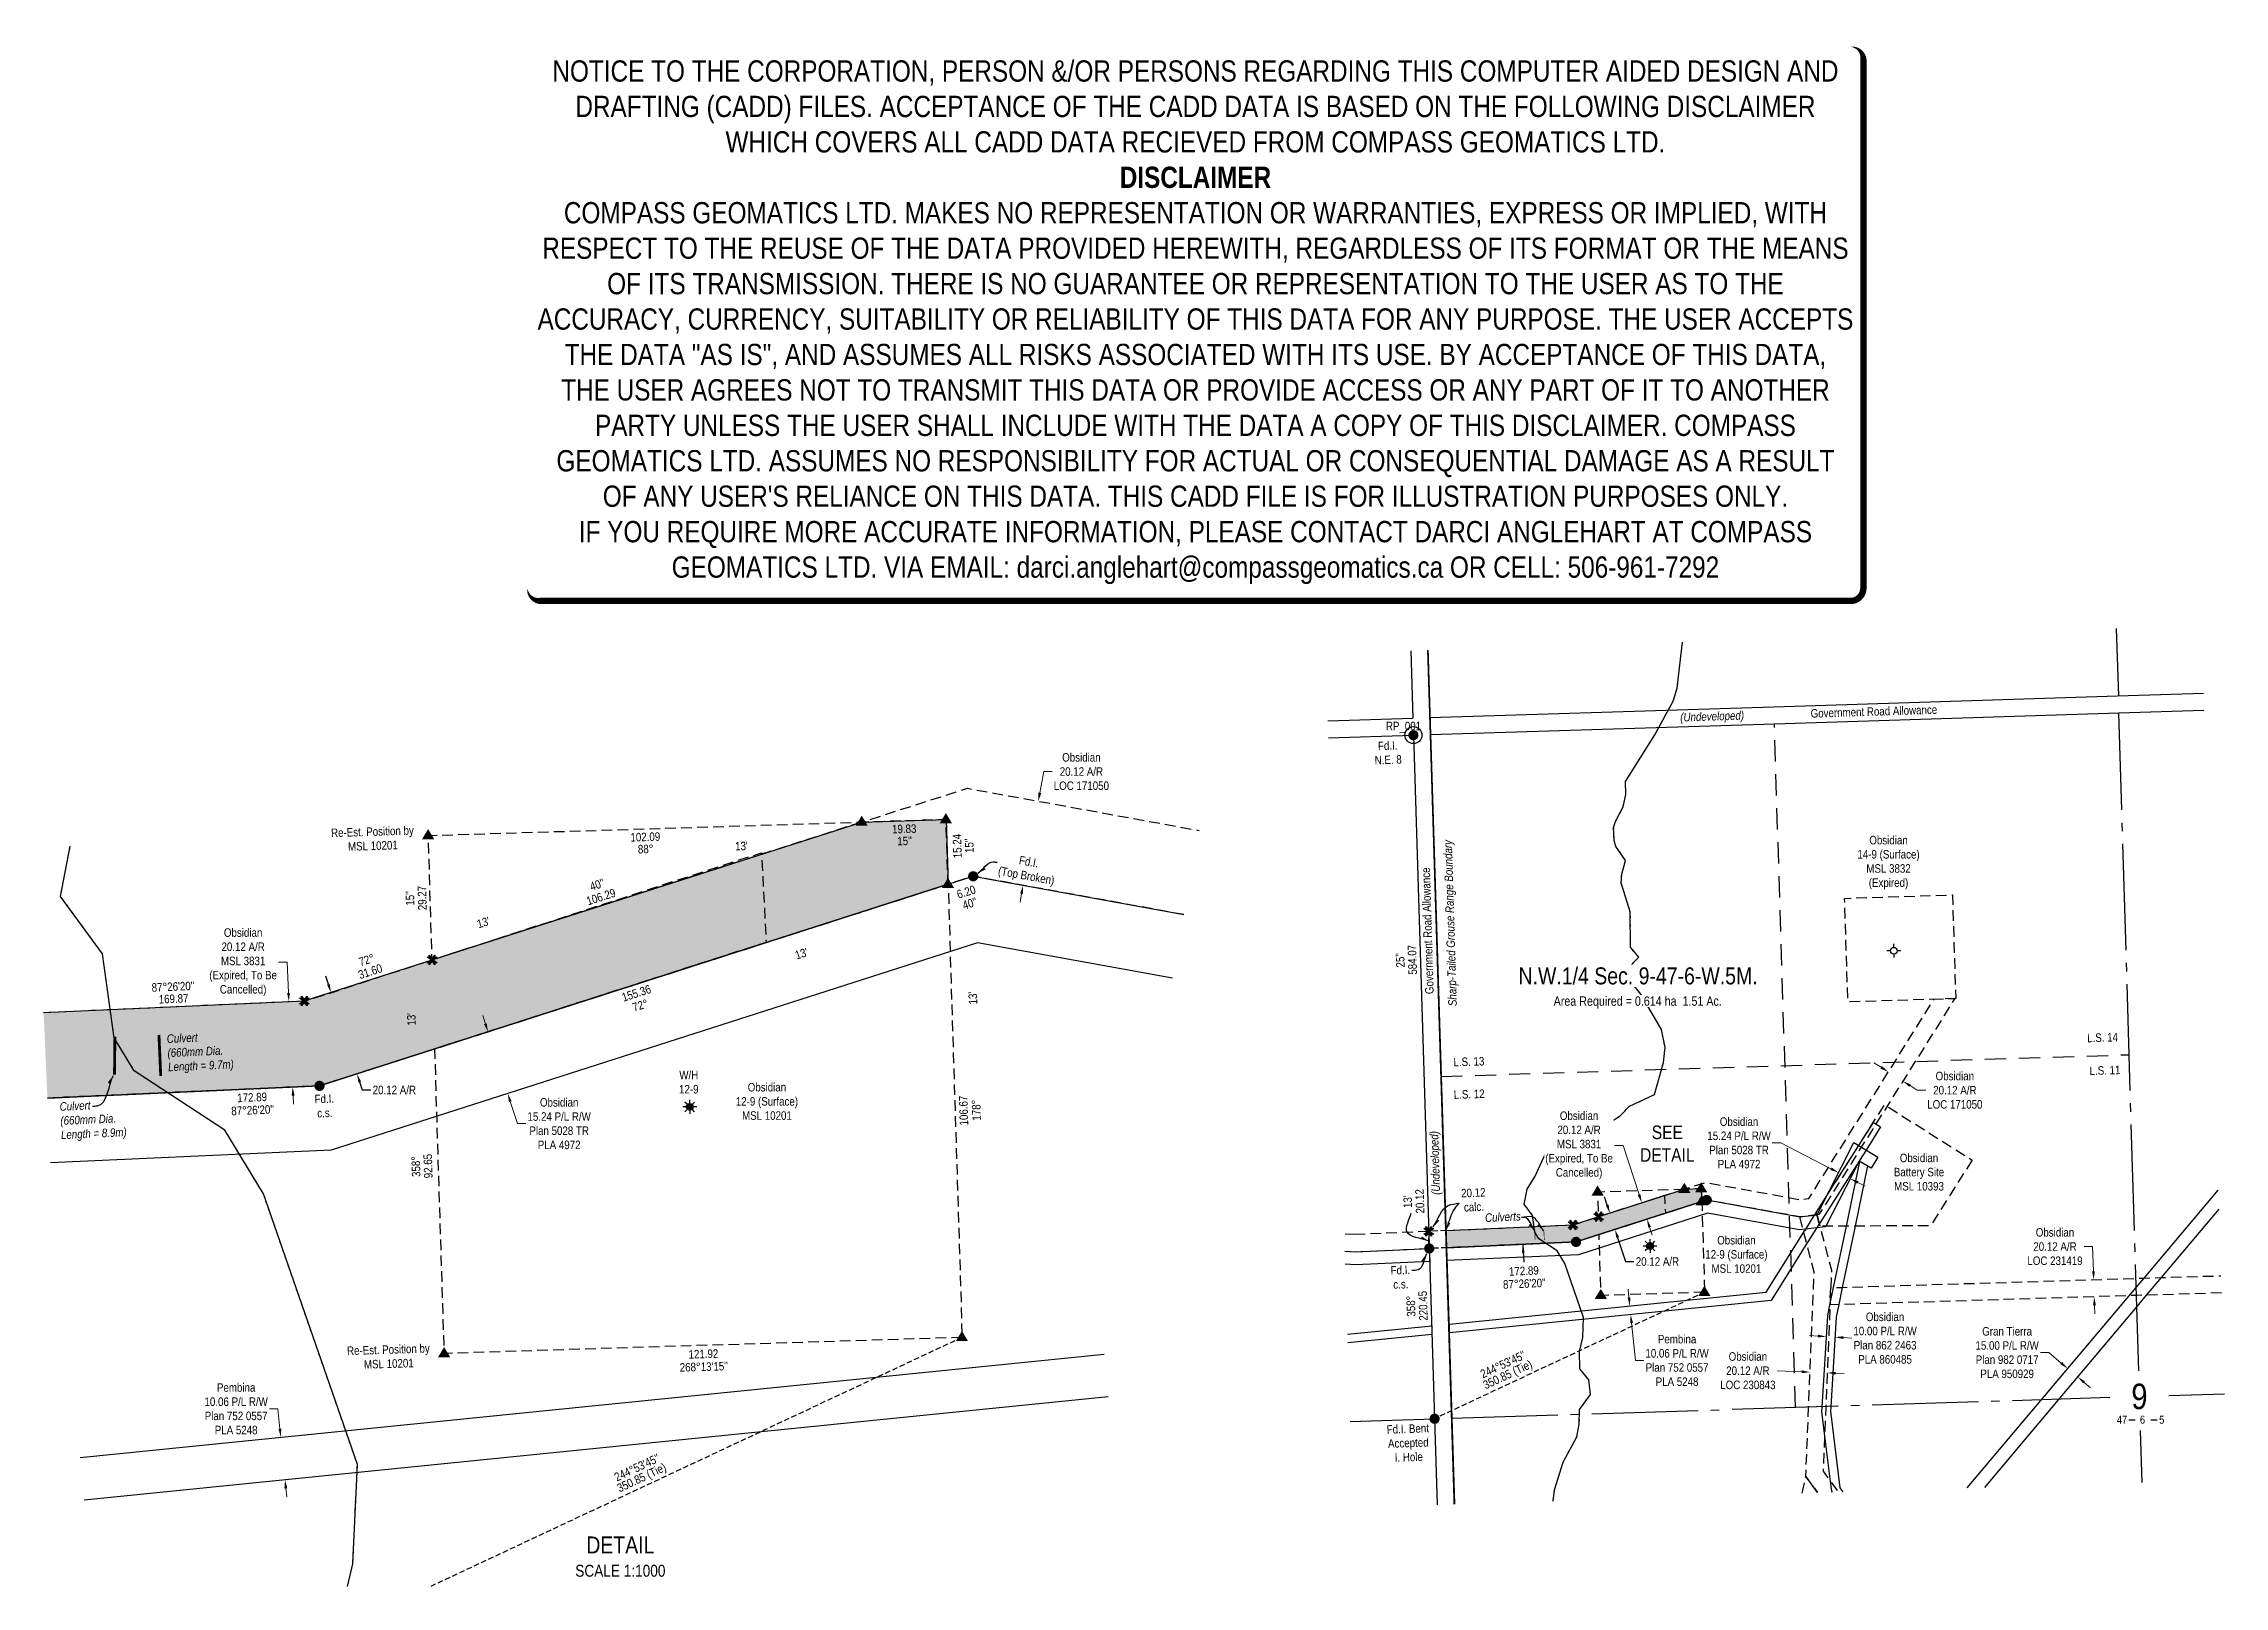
# Model space of a CAD drawing. Extents: x 643802 to 646367, y 5878683 to 5880497.
import ezdxf
from ezdxf.enums import TextEntityAlignment as Align

# ---------------------------------------------------------------- set-up
doc = ezdxf.new("R2010")
doc.units = 0
doc.header["$LTSCALE"] = 5
doc.header["$PDSIZE"] = 0.5
for name, pattern in [('DASHDOT2', [12.7, 6.35, -3.175, 0, -3.175]), ('foc-ACCESSROAD', [3.75, 2.5, -1.25]), ('foc-LSD', [8, 5, -3]), ('foc-QUARTERLINE', [33, 25, -3, 2, -3]), ('foc-TIELINE', [1.875, 1.25, -0.625]), ('foc-TRAV', [1.875, 1.25, -0.625]), ('foc-WHEELTRACKS', [2, 0.4, -1.6])]:
    doc.linetypes.add(name, pattern=pattern)
doc.layers.get('Defpoints').update_dxf_attribs({"color": 9})
for name, color, linetype in [('10', 1, 'Continuous'), ('9', 3, 'Continuous'), ('AS-WILDLIFE', 131, 'DASHDOT2'), ('C-AR', 13, 'foc-ACCESSROAD'), ('C-RW', 13, 'Continuous'), ('C-SYMBOL', 7, 'Continuous'), ('C-WS', 13, 'foc-ACCESSROAD'), ('C-WS-S', 8, 'Continuous'), ('CG-NOTES', 7, 'Continuous'), ('DETAIL-T', 7, 'Continuous'), ('F-RW', 190, 'Continuous'), ('F-WS-S', 8, 'Continuous'), ('L-AREAREQUIRED', 7, 'Continuous'), ('L-BD', 7, 'Continuous'), ('L-MON', 1, 'Continuous'), ('L-ROAD-T', 7, 'Continuous'), ('L-SEC', 7, 'Continuous'), ('L-SECLBL', 7, 'Continuous'), ('L-SECQ', 8, 'foc-QUARTERLINE'), ('L-SECTION-LSD', 7, 'foc-LSD'), ('L-TIE', 7, 'foc-TIELINE'), ('P-PROPOSED', 10, 'Continuous'), ('P-PROPOSED-H', 21, 'Continuous'), ('P-TRAV', 4, 'foc-TRAV'), ('P-TXT', 4, 'Continuous'), ('T-WATER-P3', 160, 'foc-WHEELTRACKS')]:
    doc.layers.add(name, color=color, linetype=linetype)
for name, color, linetype, lineweight in [('AS-GENERAL', 48, 'Continuous', 18), ('C-AR-T', 13, 'Continuous', 9), ('C-RW-T', 13, 'Continuous', 9), ('F-RW-T', 190, 'Continuous', 9), ('T-TEXT', 48, 'Continuous', 18)]:
    doc.layers.add(name, color=color, linetype=linetype, lineweight=lineweight)
doc.layers.add('DISCLAIMER', color=7, linetype='Continuous', plot=False)
doc.styles.add('100L', font='ARIALN.TTF', dxfattribs={"height": 11})
doc.styles.add('175L', font='ARIALN.TTF', dxfattribs={"height": 20})
doc.styles.add('240', font='ARIALN.TTF', dxfattribs={"height": 30})
doc.styles.add('80', font='ARIALN.TTF', dxfattribs={"height": 10})
doc.styles.add('80CG', font='ARIALN.TTF', dxfattribs={"height": 10})
doc.styles.add('80L', font='ARIALN.TTF', dxfattribs={"height": 10})
doc.styles.add('80LS', font='ARIALNI.TTF', dxfattribs={"height": 10})
doc.styles.add('foc-LtypeFont', font='ARIALN.TTF', dxfattribs={"height": 7.35})
doc.styles.add('SIMPLEX', font='ARIALN.TTF')
doc.linetypes.add('foc-TOPO-flowdirection-NOLINE', pattern='A,0,[">",foc-LtypeFont,S=0.3,R=0,X=0,Y=-0.945],-20,[">",foc-LtypeFont,S=0.3,R=0,X=0,Y=-0.945],0', length=20)
doc.dimstyles.new('Compass 5 000', dxfattribs={"dimscale": 5, "dimtxt": 9, "dimasz": 2, "dimexe": 0.2, "dimexo": 0.0625, "dimgap": 0.5, "dimtad": 0, "dimtih": 1, "dimtoh": 1, "dimzin": 0, "dimdsep": 46, "dimtxsty": '80CG', "dimcen": 0.1, "dimse1": 1, "dimse2": 1, "dimclrd": 256, "dimclrt": 256, "dimaunit": 1, "dimadec": 4, "dimazin": 0, "dimtfac": 0.06, "dimtofl": 0, "dimtmove": 0, "dimatfit": 1, "dimfxl": 0.2, "dimtolj": 1, "dimtzin": 0, "dimlwd": -1, "dimarcsym": 0})

msp = doc.modelspace()

# ---------------------------------------------------------------- texts
at = {"color": 3, "style": '80'}
msp.add_attdef('RP_001', (645380.749, 5879689.882), 'RP', height=9.9972, dxfattribs=at)
at = {"layer": 'AS-WILDLIFE', "insert": (645457.768, 5879463.158), "char_height": 10, "attachment_point": 5, "rotation": 91.707587, "style": '240'}
msp.add_mtext_dynamic_manual_height_columns('{\\fArial Narrow|b0|i1|c0|p34;Sharp-Tailed Grouse Range Boundary}', width=196.29372, gutter_width=45, heights=[0], dxfattribs=at)
at = {"layer": 'C-AR-T', "char_height": 9.99722, "attachment_point": 5, "style": '80CG'}
for s, insert in [('\\A1;Obsidian\\P14-9 (Surface)\\PMSL 3832\\P(Expired)', (645972.065, 5879534.17)), ('\\A1;Obsidian\\P12-9 (Surface)\\PMSL 10201', (644652.543, 5879253.355)), ('\\A1;Obsidian\\PBattery Site\\PMSL 10393', (646007.921, 5879170.185)), ('\\A1;Obsidian\\P12-9 (Surface)\\PMSL 10201', (645793.09, 5879073.391))]:
    msp.add_mtext(s, dxfattribs=dict(at, insert=insert))
at = {"layer": 'C-AR-T', "insert": (644560.61, 5879276.004), "char_height": 9.9972, "width": 22.50166, "attachment_point": 5, "style": '80CG'}
msp.add_mtext('\\A1;W/H\\P12-9', dxfattribs=at)
at = {"layer": 'CG-NOTES', "color": 3, "insert": (644480.112, 5878717.915), "char_height": 19.98939, "width": 161.7756, "attachment_point": 5, "style": '80CG'}
msp.add_mtext('DETAIL\\P{\\H0.7x;SCALE 1:1000}', dxfattribs=at)
at = {"layer": 'L-BD', "style": '80L'}
for s, height, rotation, p in [('19.83', 9.9972, 1.751673, (644814.028, 5879573.928)), ('102.09', 9.9972, 1.78212, (644509.468, 5879564.478)), ('88°', 9.9972, 1.78212, (644509.911, 5879550.239)), ("13'", 9.9972, 1.78212, (644622.561, 5879553.744)), ("15''", 9.9972, 1.751673, (644814.463, 5879559.689)), ('15.24', 9.9972, 91.7973, (644876.397, 5879553.675)), ("15''", 9.9972, 91.7973, (644890.636, 5879554.122)), ('29.27', 9.9972, 91.7662, (644246.91, 5879492.607)), ('106.29', 9.9972, 17.7815, (644457.339, 5879493.993)), ("40''", 9.9972, 17.7815, (644452.759, 5879508.272)), ("15''", 9.9972, 91.7662, (644232.671, 5879492.168)), ("13'", 9.9972, 17.7775, (644318.923, 5879463.875)), ('72°', 9.9972, 17.7775, (644181.544, 5879419.827)), ("13'", 9.9972, 17.7771, (644693.165, 5879427.216)), ("25''", 9.9972, 91.776, (645397.552, 5879419.475)), ('584.07', 9.9972, 91.776, (645411.791, 5879419.916)), ('31.60', 9.9972, 17.7775, (644185.894, 5879406.261)), ("87°26'20''", 9.9972, 2.561, (643953.859, 5879388.398)), ('169.87', 9.9972, 2.561, (643954.495, 5879374.166)), ('155.36', 9.9972, 17.7771, (644498.965, 5879380.698)), ("13'", 9.9972, 91.7711, (644894.811, 5879374.912)), ("13'", 9.9972, 91.7662, (644234.222, 5879350.02)), ('72°', 9.9972, 17.7771, (644503.543, 5879366.419)), ("87°26'20''", 9.9972, 2.561, (644047.521, 5879243.131)), ('172.89', 9.9972, 2.561, (644046.851, 5879258.111)), ('106.67', 9.9972, 91.7711, (644883.9, 5879242.597)), ('178°', 9.9972, 91.7711, (644898.888, 5879243.061)), ('358°', 9.9972, 91.7662, (644239.562, 5879176.864)), ('92.65', 9.9972, 91.7662, (644253.801, 5879177.303)), ('20.12', 9.9972, 91.776, (645420.598, 5879135.897)), ("13'", 9.9972, 91.776, (645406.359, 5879135.456)), ("87°26'20''", 9.9972, 2.561, (645543.7, 5879039.075)), ('172.89', 9.9972, 2.561, (645543.03, 5879054.055)), ('358°', 9.9972, 91.776, (645410.17, 5879012.528)), ('220.45', 9.9972, 91.776, (645424.409, 5879012.97)), ("268°13'15''", 9.99716, 1.7816, (644578.317, 5878941.35)), ('121.92', 9.9972, 1.7816, (644577.851, 5878956.338)), ("244°53'45''", 9.99716, 25.104, (645518.427, 5878944.035)), ('350.85 (Tie)', 9.99716, 25.104, (645524.471, 5878931.135)), ("244°53'45''", 9.99716, 25.104, (644499.559, 5878822.776)), ('350.85 (Tie)', 9.99716, 25.104, (644505.603, 5878809.875))]:
    msp.add_text(s, height=height, rotation=rotation, dxfattribs=at).set_placement(p, align=Align.MIDDLE)
at = {"layer": 'L-BD', "insert": (645484.551, 5879124.194), "char_height": 9.9972, "width": 28.15475, "attachment_point": 8, "rotation": 2.570586, "style": '80L'}
msp.add_mtext('20.12\\Pcalc.', dxfattribs=at)
at = {"layer": 'L-MON', "attachment_point": 5, "style": '80CG'}
for s, insert, char_height, width, rotation in [('\\A1;Fd.I.\\PN.E. 8', (645383.147, 5879663.416), 9.9975, 44.31826, 1.948588), ('\\A1;Re-Est. Position by\\PMSL 10201', (644188.667, 5879562.314), 9.99753, 97.39521, 1.78216), ('\\A1;Fd.I.\\P(Top Broken)', (644958.916, 5879525.652), 9.99753, 66.23646, 349.694961), ('\\A1;Fd.I.\\Pc.s.', (644132.112, 5879248.066), 9.9975, 22.03863, 1.948588), ('\\A1;Fd.I.\\Pc.s.', (645398.045, 5879046.561), 9.9975, 22.03863, 1.948588), ('\\A1;Re-Est. Position by\\PMSL 10201', (644207.452, 5878953.134), 9.99753, 97.39521, 1.78216), ('\\A1;Fd.I. Bent\\PAccepted\\PI. Hole', (645407.095, 5878851.611), 9.99753, 49.69893, 1.948588)]:
    msp.add_mtext(s, dxfattribs=dict(at, insert=insert, char_height=char_height, width=width, rotation=rotation))
at = {"layer": 'L-ROAD-T', "style": '80L'}
for rotation, p in [(1.802747, (645954.853, 5879711.973)), (91.758606, (645429.733, 5879454.023))]:
    msp.add_text('Government Road Allowance', height=9.99722, rotation=rotation, dxfattribs=at).set_placement(p, align=Align.MIDDLE_CENTER)
at = {"layer": 'L-SECTION-LSD', "attachment_point": 1, "rotation": 1.818844, "style": '100L', "bg_fill": 3, "box_fill_scale": 1.5, "bg_fill_color": 256, "bg_fill_transparency": 0}
for s, width, insert, char_height in [('L.S. 14', 36.98791, (646205.613, 5879332.906), 9.9972), ('\\pi1.88826;L.S. 13', 36.82398, (645458.211, 5879304.499), 9.99722), ('L.S. 11', 36.43936, (646208.426, 5879294.361), 9.9972), ('\\pi2.22707;L.S. 12', 37.10141, (645458.211, 5879266.225), 9.99722)]:
    msp.add_mtext_dynamic_manual_height_columns(s, width=width, gutter_width=54.985, heights=[0], dxfattribs=dict(at, insert=insert, char_height=char_height))
at = {"layer": 'T-TEXT', "style": '80LS'}
for rotation, p in [(1.802747, (645764.541, 5879706.302)), (91.758606, (645438.408, 5879180.961))]:
    msp.add_text('(Undeveloped)', height=9.99722, rotation=rotation, dxfattribs=at).set_placement(p, align=Align.MIDDLE_CENTER)
at = {"layer": 'T-TEXT', "char_height": 9.99716, "attachment_point": 1, "style": '80L'}
for s, width, insert, rotation in [('{\\fArial Narrow|b0|i1|c0|p34;Culvert\\P(660mm Dia.\\PLength = 9.7m)}', 76.80396, (643946.291, 5879332.063), 2.561002), ('{\\fArial Narrow|b0|i1|c0|p34;Culvert\\P(660mm Dia.\\PLength = 8.9m)}', 76.80396, (643820.257, 5879252.277), 2.561002), ('{\\fArial Narrow|b0|i1|c0|p34;Culverts}', 41.65706, (645497.174, 5879121.493), 2.574119)]:
    msp.add_mtext_dynamic_manual_height_columns(s, width=width, gutter_width=49.986, heights=[0], dxfattribs=dict(at, insert=insert, rotation=rotation))

# ---------------------------------------------------------------- blocks, each defined once
blk = doc.blocks.new('L-SECLBL')
at = {"layer": '9', "color": 7}
for p, q in [((-5.1, -27.8), (-12.3, -27.8)), ((20.7, -27.8), (13.5, -27.8))]:
    blk.add_line(p, q, dxfattribs=at)
at = {"layer": '10', "color": 2, "style": 'SIMPLEX'}
blk.add_attdef('SEC', text='', height=30, dxfattribs=at).set_placement((0, 0), align=Align.MIDDLE)
at = {"layer": '10', "color": 5, "style": '80L'}
blk.add_attdef('TWP', text='', height=9.5, dxfattribs=at).set_placement((-14.4, -27.4), align=Align.MIDDLE_RIGHT)
blk.add_attdef('RGE', text='', height=9.5, dxfattribs=at).set_placement((3.6, -27.4), align=Align.MIDDLE_CENTER)
blk.add_attdef('MER', text='', height=9.5, dxfattribs=at).set_placement((23.2, -27.4), align=Align.MIDDLE_LEFT)
blk = doc.blocks.new('*D38')
at = {"layer": 'C-AR-T', "transparency": 16777216}
for p, q in [((645963.4, 5879293.5), (645954.9, 5879298.8)), ((645997.4, 5879271.9), (646005.8, 5879266.5)), ((646005.8, 5879266.5), (646015.8, 5879266.5))]:
    blk.add_line(p, q, dxfattribs=at)
for points in [[(645964.3, 5879294.9), (645962.5, 5879292), (645971.8, 5879288.1)], [(645998.3, 5879273.3), (645996.5, 5879270.5), (645988.9, 5879277.2)]]:
    blk.add_solid(points, dxfattribs=at)
at = {"layer": 'Defpoints', "color": 0, "transparency": 16777216}
for p in [(645970.3, 5879285.6), (645987.4, 5879274.8), (645988.9, 5879277.2)]:
    blk.add_point(p, dxfattribs=at)
at = {"layer": 'C-AR-T', "transparency": 16777216, "insert": (646050.1, 5879266.5), "char_height": 10, "attachment_point": 5, "style": '80CG'}
blk.add_mtext('\\A1;Obsidian\\P20.12 A/R\\PLOC 171050', dxfattribs=at)
blk = doc.blocks.new('*D39')
at = {"layer": 'C-AR-T', "transparency": 16777216}
for p, q in [((645869.8, 5878935.4), (645840.9, 5878936.6)), ((645909.9, 5878933.7), (645919.9, 5878933.3))]:
    blk.add_line(p, q, dxfattribs=at)
for points in [[(645869.9, 5878937), (645869.7, 5878933.7), (645879.8, 5878935)], [(645910, 5878935.4), (645909.8, 5878932.1), (645899.9, 5878934.1)]]:
    blk.add_solid(points, dxfattribs=at)
at = {"layer": 'Defpoints', "color": 0, "transparency": 16777216}
for p in [(645880.9, 5878961.8), (645901, 5878961), (645879.8, 5878935)]:
    blk.add_point(p, dxfattribs=at)
at = {"layer": 'C-AR-T', "transparency": 16777216, "insert": (645806.6, 5878936.6), "char_height": 10, "attachment_point": 5, "style": '80CG'}
blk.add_mtext('\\A1;Obsidian\\P20.12 A/R\\PLOC 230843', dxfattribs=at)
blk = doc.blocks.new('*D40')
at = {"layer": 'C-AR-T', "transparency": 16777216}
for p, q in [((646212.2, 5879082.6), (646202.2, 5879082.6)), ((646213.1, 5879053.7), (646212.2, 5879082.6)), ((646214.3, 5879013.6), (646214.7, 5879003.6))]:
    blk.add_line(p, q, dxfattribs=at)
for points in [[(646214.8, 5879053.7), (646211.5, 5879053.6), (646213.4, 5879043.7)], [(646216, 5879013.6), (646212.7, 5879013.5), (646214, 5879023.6)]]:
    blk.add_solid(points, dxfattribs=at)
at = {"layer": 'Defpoints', "color": 0, "transparency": 16777216}
for p in [(646097.8, 5879040.2), (646098.4, 5879020), (646214, 5879023.6)]:
    blk.add_point(p, dxfattribs=at)
at = {"layer": 'C-AR-T', "transparency": 16777216, "insert": (646167.9, 5879082.6), "char_height": 10, "attachment_point": 5, "style": '80CG'}
blk.add_mtext('\\A1;Obsidian\\P20.12 A/R\\PLOC 231419', dxfattribs=at)
blk = doc.blocks.new('*D41')
at = {"layer": 'C-RW-T', "transparency": 16777216}
for p, q in [((645845.3, 5879204.5), (645835.3, 5879204.5)), ((645904.3, 5879174.2), (645845.3, 5879204.5)), ((645935.8, 5879158), (645944.7, 5879153.5))]:
    blk.add_line(p, q, dxfattribs=at)
for points in [[(645905.1, 5879175.7), (645903.6, 5879172.7), (645913.2, 5879169.6)], [(645936.6, 5879159.5), (645935.1, 5879156.5), (645926.9, 5879162.6)]]:
    blk.add_solid(points, dxfattribs=at)
at = {"layer": 'Defpoints', "color": 0, "transparency": 16777216}
for p in [(645913.2, 5879169.6), (645910.7, 5879164.6), (645924.4, 5879157.6)]:
    blk.add_point(p, dxfattribs=at)
at = {"layer": 'C-RW-T', "transparency": 16777216, "insert": (645796.2, 5879204.5), "char_height": 10, "attachment_point": 5, "style": '80CG'}
blk.add_mtext('\\A1;Obsidian\\P15.24 P/L R/W\\PPlan 5028 TR\\PPLA 4972', dxfattribs=at)
blk = doc.blocks.new('*D42')
at = {"layer": 'C-RW-T', "transparency": 16777216}
for p, q in [((645889, 5878977.3), (645879, 5878977.9)), ((645919, 5878975.5), (645929, 5878974.9))]:
    blk.add_line(p, q, dxfattribs=at)
for points in [[(645889.1, 5878979), (645888.9, 5878975.7), (645899, 5878976.7)], [(645919.1, 5878977.2), (645918.9, 5878973.9), (645909, 5878976.1)]]:
    blk.add_solid(points, dxfattribs=at)
at = {"layer": 'Defpoints', "color": 0, "transparency": 16777216}
for p in [(645898.8, 5878972.6), (645908.7, 5878972), (645909, 5878976.1)]:
    blk.add_point(p, dxfattribs=at)
at = {"layer": 'C-RW-T', "transparency": 16777216, "insert": (645968, 5878974.9), "char_height": 10, "attachment_point": 5, "style": '80CG'}
blk.add_mtext('\\A1;Obsidian\\P10.00 P/L R/W\\PPlan 862 2463\\PPLA 860485', dxfattribs=at)
blk = doc.blocks.new('*D43')
at = {"layer": 'Defpoints', "color": 0, "transparency": 16777216}
for p in [(645600.4, 5879006), (645601.4, 5878996), (645668.7, 5879002.7)]:
    blk.add_point(p, dxfattribs=at)
at = {"layer": 'F-RW-T', "transparency": 16777216}
for p, q in [((645666.7, 5879022.7), (645665.7, 5879032.7)), ((645669.7, 5878992.8), (645674.2, 5878948.7)), ((645674.2, 5878948.7), (645684.2, 5878948.7))]:
    blk.add_line(p, q, dxfattribs=at)
for points in [[(645668.4, 5879022.9), (645665.1, 5879022.5), (645667.7, 5879012.8)], [(645671.4, 5878993), (645668.1, 5878992.6), (645668.7, 5879002.7)]]:
    blk.add_solid(points, dxfattribs=at)
at = {"layer": 'F-RW-T', "transparency": 16777216, "insert": (645723.3, 5878948.7), "char_height": 10, "attachment_point": 5, "style": '80CG'}
blk.add_mtext('\\A1;Pembina\\P10.06 P/L R/W\\PPlan 752 0557\\PPLA 5248', dxfattribs=at)
blk = doc.blocks.new('*D44')
at = {"layer": 'Defpoints', "color": 0, "transparency": 16777216}
for p in [(646226, 5878990.2), (646237.6, 5878980.5), (646183, 5878939.1)]:
    blk.add_point(p, dxfattribs=at)
at = {"layer": 'F-RW-T', "transparency": 16777216}
for p, q in [((646160.7, 5878957.9), (646150.7, 5878957.9)), ((646175.3, 5878945.5), (646160.7, 5878957.9)), ((646202.1, 5878922.9), (646209.8, 5878916.5))]:
    blk.add_line(p, q, dxfattribs=at)
for points in [[(646176.4, 5878946.8), (646174.2, 5878944.3), (646183, 5878939.1)], [(646203.2, 5878924.2), (646201.1, 5878921.7), (646194.5, 5878929.4)]]:
    blk.add_solid(points, dxfattribs=at)
at = {"layer": 'F-RW-T', "transparency": 16777216, "insert": (646111.6, 5878957.9), "char_height": 10, "attachment_point": 5, "style": '80CG'}
blk.add_mtext('\\A1;Gran Tierra\\P15.00 P/L R/W\\PPlan 982 0717\\PPLA 950929', dxfattribs=at)
blk = doc.blocks.new('GABD')
for p, q in [((-0.81, 0), (-1.62, 0)), ((0, 0.81), (0, 1.62)), ((1.62, 0), (0.81, 0)), ((0, -0.81), (0, -1.62))]:
    blk.add_line(p, q)
blk.add_circle((0, 0), 0.8)
blk = doc.blocks.new('GAS')
h = blk.add_hatch(color=255)
h.dxf.hatch_style = 1
edge = h.paths.add_edge_path()
edge.add_arc((0, 0), 0.9, 0, 360)
for p, q in [((-0.81, 0), (-1.62, 0)), ((-0.57, 0.57), (-1.14, 1.14)), ((0, 0.81), (0, 1.62)), ((0.57, 0.57), (1.14, 1.14)), ((1.62, 0), (0.81, 0)), ((-0.57, -0.57), (-1.14, -1.14)), ((0, -0.81), (0, -1.62)), ((1.14, -1.14), (0.57, -0.57))]:
    blk.add_line(p, q)
blk.add_circle((0, 0), 0.8)
blk = doc.blocks.new('fdia')
at = {"color": 255, "const_width": 1}
blk.add_lwpolyline([(-0.5, 0, 1), (0.5, 0, 1)], format="xyb", close=True, dxfattribs=at)
blk = doc.blocks.new('Fdiaa')
blk.add_blockref('fdia', (0, 0))
blk = doc.blocks.new('fdib')
at = {"color": 1, "const_width": 1.6}
blk.add_lwpolyline([(-0.4, 0, 1), (0.4, 0, 1)], format="xyb", close=True, dxfattribs=at)
at = {"color": 1}
blk.add_circle((0, 0), 0.8, dxfattribs=at)
blk = doc.blocks.new('Fdibb')
blk.add_blockref('fdib', (0, 0))
blk = doc.blocks.new('fdicc')
for name in ['Fdibb', 'Fdiaa']:
    blk.add_blockref(name, (0, 0))
blk = doc.blocks.new('FDI')
blk.add_blockref('fdicc', (0, 0))
blk = doc.blocks.new('TRIA')
blk.add_hatch(color=255).paths.add_polyline_path([(-0.04, 1.52), (-1.47, -0.87), (1.39, -0.87)])
blk = doc.blocks.new('TRIAA')
blk.add_blockref('TRIA', (0, 0))
blk = doc.blocks.new('TRIB')
at = {"color": 1}
blk.add_lwpolyline([(-1.12, -0.67), (-0.04, 1.13), (1.04, -0.67)], close=True, dxfattribs=at)
blk = doc.blocks.new('TRIBB')
blk.add_blockref('TRIB', (0, 0))
blk = doc.blocks.new('TRICC')
for name in ['TRIAA', 'TRIBB']:
    blk.add_blockref(name, (0, 0))
blk = doc.blocks.new('plspike')
blk.add_blockref('TRICC', (0, 0))
blk = doc.blocks.new('STRIA')
blk.add_hatch(color=255).paths.add_polyline_path([(-0.04, 1.52), (-1.47, -0.87), (1.39, -0.87)])
blk = doc.blocks.new('STRIAA')
blk.add_blockref('STRIA', (0, 0))
blk = doc.blocks.new('STRIB')
at = {"color": 1}
blk.add_solid([(-1.12, -0.67), (-0.04, 1.13), (1.04, -0.67)], dxfattribs=at)
blk = doc.blocks.new('STRIBB')
blk.add_blockref('STRIB', (0, 0))
blk = doc.blocks.new('STRICC')
for name in ['STRIAA', 'STRIBB']:
    blk.add_blockref(name, (0, 0))
blk = doc.blocks.new('fdspike')
blk.add_blockref('STRICC', (0, 0))
blk = doc.blocks.new('TEMP')
h = blk.add_hatch(color=255)
h.dxf.hatch_style = 1
h.paths.add_polyline_path([(0, 0.25), (-0.67, 1.15), (-0.67, 0.67), (-1.15, 0.67), (-0.25, 0), (-1.15, -0.67), (-0.67, -0.67), (-0.67, -1.15), (0, -0.25), (0.67, -1.15), (0.67, -0.67), (1.15, -0.67), (0.25, 0), (1.15, 0.67), (0.67, 0.67), (0.67, 1.15)])
h.paths.add_polyline_path([(0.57, 0.85), (0.57, 0.57), (0.85, 0.57), (0.08, 0), (0.85, -0.57), (0.57, -0.57), (0.57, -0.85), (0, -0.08), (-0.57, -0.85), (-0.57, -0.57), (-0.85, -0.57), (-0.08, 0), (-0.85, 0.57), (-0.57, 0.57), (-0.57, 0.85), (0, 0.08)], flags=16)
h = blk.add_hatch(color=1)
h.dxf.hatch_style = 1
h.paths.add_polyline_path([(0, 0.08), (-0.57, 0.85), (-0.57, 0.57), (-0.85, 0.57), (-0.08, 0), (-0.85, -0.57), (-0.57, -0.57), (-0.57, -0.85), (0, -0.08), (0.57, -0.85), (0.57, -0.57), (0.85, -0.57), (0.08, 0), (0.85, 0.57), (0.57, 0.57), (0.57, 0.85)])
at = {"color": 1}
for p, q in [((-0.08, 0), (0.08, 0)), ((0, 0.08), (0, -0.08))]:
    blk.add_line(p, q, dxfattribs=at)
at = {"color": 255, "flags": 128}
blk.add_lwpolyline([(-0.25, 0), (-1.15, 0.67), (-0.67, 0.67), (-0.67, 1.15), (0, 0.25), (0.67, 1.15), (0.67, 0.67), (1.15, 0.67), (0.25, 0), (1.15, -0.67), (0.67, -0.67), (0.67, -1.15), (0, -0.25), (-0.67, -1.15), (-0.67, -0.67), (-1.15, -0.67)], close=True, dxfattribs=at)
at = {"color": 1, "flags": 128}
blk.add_lwpolyline([(-0.08, 0), (-0.85, 0.57), (-0.57, 0.57), (-0.57, 0.85), (0, 0.08), (0.57, 0.85), (0.57, 0.57), (0.85, 0.57), (0.08, 0), (0.85, -0.57), (0.57, -0.57), (0.57, -0.85), (0, -0.08), (-0.57, -0.85), (-0.57, -0.57), (-0.85, -0.57)], close=True, dxfattribs=at)
blk = doc.blocks.new('*D45')
at = {"layer": 'Defpoints', "color": 0, "transparency": 16777216}
for p in [(645629.7, 5879117.4), (645644.2, 5879122), (645635.9, 5879098.2)]:
    blk.add_point(p, dxfattribs=at)
at = {"layer": 'P-TXT', "transparency": 16777216}
for p, q in [((645641.1, 5879131.5), (645638.1, 5879141)), ((645653.4, 5879093.3), (645662.5, 5879065)), ((645662.5, 5879065), (645672.5, 5879065))]:
    blk.add_line(p, q, dxfattribs=at)
for points in [[(645642.7, 5879132), (645639.5, 5879131), (645644.2, 5879122)], [(645655, 5879093.8), (645651.8, 5879092.8), (645650.3, 5879102.8)]]:
    blk.add_solid(points, dxfattribs=at)
at = {"layer": 'P-TXT', "transparency": 16777216, "insert": (645700.2, 5879065), "char_height": 10, "attachment_point": 5, "style": '80CG'}
blk.add_mtext('\\A1;20.12 A/R', dxfattribs=at)
blk = doc.blocks.new('*D46')
at = {"layer": 'Defpoints', "color": 0, "transparency": 16777216}
for p in [(644252.6, 5879417.8), (644139.6, 5879381.6), (644283.4, 5879322.1)]:
    blk.add_point(p, dxfattribs=at)
at = {"layer": 'P-TXT', "transparency": 16777216}
for p, q in [((644136.6, 5879391.1), (644133.5, 5879400.6)), ((644173.4, 5879276.3), (644176.5, 5879266.8)), ((644176.5, 5879266.8), (644186.5, 5879266.8))]:
    blk.add_line(p, q, dxfattribs=at)
for points in [[(644138.2, 5879391.6), (644135, 5879390.6), (644139.6, 5879381.6)], [(644175, 5879276.8), (644171.8, 5879275.8), (644170.4, 5879285.8)]]:
    blk.add_solid(points, dxfattribs=at)
at = {"layer": 'P-TXT', "transparency": 16777216, "insert": (644214.2, 5879266.8), "char_height": 10, "attachment_point": 5, "style": '80CG'}
blk.add_mtext('\\A1;20.12 A/R', dxfattribs=at)
blk = doc.blocks.new('*D47')
at = {"layer": 'Defpoints', "color": 0, "transparency": 16777216}
for p in [(644073.5, 5878857.7), (644080.6, 5878858.4), (644078.6, 5878807.6)]:
    blk.add_point(p, dxfattribs=at)
at = {"layer": 'F-RW-T', "transparency": 16777216}
for p, q in [((644077.2, 5878891.8), (644067.2, 5878891.8)), ((644079.5, 5878868.3), (644077.2, 5878891.8)), ((644086.6, 5878798.3), (644087.6, 5878788.4))]:
    blk.add_line(p, q, dxfattribs=at)
for points in [[(644081.2, 5878868.5), (644077.9, 5878868.1), (644080.6, 5878858.4)], [(644088.3, 5878798.5), (644084.9, 5878798.2), (644085.6, 5878808.3)]]:
    blk.add_solid(points, dxfattribs=at)
at = {"layer": 'F-RW-T', "transparency": 16777216, "insert": (644028.1, 5878891.8), "char_height": 10, "attachment_point": 5, "style": '80CG'}
blk.add_mtext('\\A1;Pembina\\P10.06 P/L R/W\\PPlan 752 0557\\PPLA 5248', dxfattribs=at)
blk = doc.blocks.new('*D48')
at = {"layer": 'C-RW-T', "transparency": 16777216}
for p, q in [((644321.3, 5879344.7), (644318.2, 5879354.3)), ((644350.6, 5879253.1), (644359, 5879227.2)), ((644359, 5879227.2), (644369, 5879227.2))]:
    blk.add_line(p, q, dxfattribs=at)
for points in [[(644322.9, 5879345.2), (644319.7, 5879344.2), (644324.3, 5879335.2)], [(644352.2, 5879253.6), (644349.1, 5879252.6), (644347.6, 5879262.6)]]:
    blk.add_solid(points, dxfattribs=at)
at = {"layer": 'Defpoints', "color": 0, "transparency": 16777216}
for p in [(644323, 5879334.8), (644346.3, 5879262.2), (644347.6, 5879262.6)]:
    blk.add_point(p, dxfattribs=at)
at = {"layer": 'C-RW-T', "transparency": 16777216, "insert": (644408.1, 5879227.2), "char_height": 10, "attachment_point": 5, "style": '80CG'}
blk.add_mtext('\\A1;Obsidian\\P15.24 P/L R/W\\PPlan 5028 TR\\PPLA 4972', dxfattribs=at)
blk = doc.blocks.new('*D49')
at = {"layer": 'C-AR-T', "transparency": 16777216}
for p, q in [((644973.6, 5879616.3), (644978.2, 5879641.3)), ((644978.2, 5879641.3), (644988.2, 5879641.3)), ((644952.1, 5879497.7), (644950.3, 5879487.8))]:
    blk.add_line(p, q, dxfattribs=at)
for points in [[(644972, 5879616.6), (644975.3, 5879616), (644971.9, 5879606.4)], [(644950.4, 5879498), (644953.7, 5879497.4), (644953.9, 5879507.5)]]:
    blk.add_solid(points, dxfattribs=at)
at = {"layer": 'Defpoints', "color": 0, "transparency": 16777216}
for p in [(645080.1, 5879586.7), (644953.9, 5879507.5), (645062.1, 5879487.8)]:
    blk.add_point(p, dxfattribs=at)
at = {"layer": 'C-AR-T', "transparency": 16777216, "insert": (645022.5, 5879641.3), "char_height": 10, "attachment_point": 5, "style": '80CG'}
blk.add_mtext('\\A1;Obsidian\\P20.12 A/R\\PLOC 171050', dxfattribs=at)
blk = doc.blocks.new('*D50')
at = {"layer": 'C-AR-T', "transparency": 16777216}
for p, q in [((645659.7, 5879201.7), (645649.7, 5879201.7)), ((645678.6, 5879143.8), (645659.7, 5879201.7)), ((645691, 5879105.4), (645694.1, 5879095.9))]:
    blk.add_line(p, q, dxfattribs=at)
for points in [[(645680.2, 5879144.3), (645677, 5879143.2), (645681.7, 5879134.3)], [(645692.6, 5879105.9), (645689.4, 5879104.9), (645687.9, 5879114.9)]]:
    blk.add_solid(points, dxfattribs=at)
at = {"layer": 'Defpoints', "color": 0, "transparency": 16777216}
for p in [(645681.7, 5879134.3), (645684.7, 5879135.2), (645691, 5879115.9)]:
    blk.add_point(p, dxfattribs=at)
at = {"layer": 'C-AR-T', "transparency": 16777216, "insert": (645608, 5879201.7), "char_height": 10, "attachment_point": 5, "style": '80CG', "bg_fill": 3, "box_fill_scale": 1.1, "bg_fill_color": 256, "bg_fill_true_color": 13158600, "bg_fill_transparency": 0}
blk.add_mtext('\\A1;Obsidian\\P20.12 A/R\\PMSL 3831\\P(Expired, To Be\\PCancelled)', dxfattribs=at)
blk = doc.blocks.new('*D51')
at = {"layer": 'C-AR-T', "transparency": 16777216}
for p, q in [((644088, 5879417.1), (644078, 5879417.1)), ((644089.7, 5879381), (644088, 5879417.1)), ((644095.1, 5879260.3), (644095.5, 5879250.3))]:
    blk.add_line(p, q, dxfattribs=at)
for points in [[(644091.3, 5879381), (644088, 5879380.9), (644090.1, 5879371)], [(644096.8, 5879260.3), (644093.4, 5879260.2), (644094.6, 5879270.3)]]:
    blk.add_solid(points, dxfattribs=at)
at = {"layer": 'Defpoints', "color": 0, "transparency": 16777216}
for p in [(644079.1, 5879370.5), (644090.1, 5879371), (644083.6, 5879269.8)]:
    blk.add_point(p, dxfattribs=at)
at = {"layer": 'C-AR-T', "transparency": 16777216, "insert": (644036.3, 5879417.1), "char_height": 10, "attachment_point": 5, "style": '80CG'}
blk.add_mtext('\\A1;Obsidian\\P20.12 A/R\\PMSL 3831\\P(Expired, To Be\\PCancelled)', dxfattribs=at)
blk = doc.blocks.new('Disclaimer_Legal')
at = {"layer": 'DISCLAIMER', "color": 254, "flags": 128}
blk.add_lwpolyline([(-3613, -1105, 37.5, 37.5, 0), (4096, -1105, 37.5, 37.5, 0.414214), (4171, -1030, 37.5, 37.5, 0), (4171, 2079, 37.5, 0, 0.414214), (4096, 2154, 0, 0, 0), (-3613, 2154, 0, 0, 0.414214), (-3688, 2079, 0, 0, 0), (-3688, -1030, 0, 37.5, 0.414214)], format="xyseb", close=True, dxfattribs=at)
at = {"layer": 'DISCLAIMER', "color": 254, "insert": (242, 534), "char_height": 125, "width": 7717.57, "attachment_point": 5, "style": '80'}
blk.add_mtext('NOTICE TO THE CORPORATION, PERSON &/OR PERSONS REGARDING THIS COMPUTER AIDED DESIGN AND DRAFTING (CADD) FILES. ACCEPTANCE OF THE CADD DATA IS BASED ON THE FOLLOWING DISCLAIMER WHICH COVERS ALL CADD DATA RECIEVED FROM COMPASS GEOMATICS LTD.\\P{\\fArial Narrow|b1|i0|c0|p34;DISCLAIMER}\\PCOMPASS GEOMATICS LTD. MAKES NO REPRESENTATION OR WARRANTIES, EXPRESS OR IMPLIED, WITH RESPECT TO THE REUSE OF THE DATA PROVIDED HEREWITH, REGARDLESS OF ITS FORMAT OR THE MEANS OF ITS TRANSMISSION. THERE IS NO GUARANTEE OR REPRESENTATION TO THE USER AS TO THE ACCURACY, CURRENCY, SUITABILITY OR RELIABILITY OF THIS DATA FOR ANY PURPOSE. THE USER ACCEPTS THE DATA "AS IS", AND ASSUMES ALL RISKS ASSOCIATED WITH ITS USE. BY ACCEPTANCE OF THIS DATA, THE USER AGREES NOT TO TRANSMIT THIS DATA OR PROVIDE ACCESS OR ANY PART OF IT TO ANOTHER PARTY UNLESS THE USER SHALL INCLUDE WITH THE DATA A COPY OF THIS DISCLAIMER. COMPASS GEOMATICS LTD. ASSUMES NO RESPONSIBILITY FOR ACTUAL OR CONSEQUENTIAL DAMAGE AS A RESULT OF ANY USER\'S RELIANCE ON THIS DATA. THIS CADD FILE IS FOR ILLUSTRATION PURPOSES ONLY.\\PIF YOU REQUIRE MORE ACCURATE INFORMATION, PLEASE CONTACT DARCI ANGLEHART AT COMPASS GEOMATICS LTD. VIA EMAIL: darci.anglehart@compassgeomatics.ca OR CELL: 506-961-7292', dxfattribs=at)

# ---------------------------------------------------------------- dimensions: what is measured, and where the dimension line sits
at = {"layer": 'C-AR-T'}
for base, p1, p2, angle, text, picture, middle in [((644953.875, 5879507.513), (645080.087, 5879586.747), (645062.102, 5879487.835), 259.694961, 'Obsidian\\P20.12 A/R\\PLOC 171050', '*D49', (645022.489, 5879641.287)), ((644090.118, 5879370.964), (644083.592, 5879269.762), (644079.064, 5879370.467), 92.574119, 'Obsidian\\P20.12 A/R\\PMSL 3831\\P(Expired, To Be\\PCancelled)', '*D51', (644036.341, 5879417.111)), ((646214.042, 5879023.579), (646097.825, 5879040.15), (646098.442, 5879020.03), 271.758411, 'Obsidian\\P20.12 A/R\\PLOC 231419', '*D40', (646167.916, 5879082.58)), ((645879.782, 5878934.965), (645901.009, 5878960.973), (645880.893, 5878961.806), 177.628138, 'Obsidian\\P20.12 A/R\\PLOC 230843', '*D39', (645806.598, 5878936.575))]:
    dim = msp.add_linear_dim(base=base, p1=p1, p2=p2, angle=angle, text=text, dimstyle='Compass 5 000', dxfattribs=at)
    dim.commit()
    dim.dimension.update_dxf_attribs({"geometry": picture, "text_midpoint": middle, "dimtype": 161})
dim = msp.add_aligned_dim(p1=(645970.251, 5879285.649), p2=(645987.369, 5879274.791), distance=2.902, text='Obsidian\\P20.12 A/R\\PLOC 171050', dimstyle='Compass 5 000', dxfattribs=at)
dim.commit()
dim.dimension.update_dxf_attribs({"geometry": '*D38', "text_midpoint": (646050.103, 5879266.529)})
at = {"layer": 'C-RW-T'}
dim = msp.add_linear_dim(base=(644347.59, 5879262.645), p1=(644322.998, 5879334.778), p2=(644346.256, 5879262.218), angle=287.77237, text='Obsidian\\P15.24 P/L R/W\\PPlan 5028 TR\\PPLA 4972', dimstyle='Compass 5 000', dxfattribs=at)
dim.commit()
dim.dimension.update_dxf_attribs({"geometry": '*D48', "text_midpoint": (644408.051, 5879227.158), "dimtype": 161})
dim = msp.add_aligned_dim(p1=(645898.764, 5878972.623), p2=(645908.744, 5878972.022), distance=4.127, text='Obsidian\\P10.00 P/L R/W\\PPlan 862 2463\\PPLA 860485', dimstyle='Compass 5 000', dxfattribs=at)
dim.commit()
dim.dimension.update_dxf_attribs({"geometry": '*D42', "text_midpoint": (645968.042, 5878974.938)})
at = {"layer": 'F-RW-T'}
for base, p1, p2, angle, text, picture, middle in [((645668.738, 5879002.744), (645600.375, 5879005.972), (645601.384, 5878995.957), 275.754012, 'Pembina\\P10.06 P/L R/W\\PPlan 752 0557\\PPLA 5248', '*D43', (645723.273, 5878948.675)), ((646182.97, 5878939.086), (646237.566, 5878980.497), (646226.042, 5878990.207), 139.884417, 'Gran Tierra\\P15.00 P/L R/W\\PPlan 982 0717\\PPLA 950929', '*D44', (646111.598, 5878957.862)), ((644080.55, 5878858.364), (644078.557, 5878807.581), (644073.511, 5878857.655), 95.753814, 'Pembina\\P10.06 P/L R/W\\PPlan 752 0557\\PPLA 5248', '*D47', (644028.095, 5878891.8))]:
    dim = msp.add_linear_dim(base=base, p1=p1, p2=p2, angle=angle, text=text, dimstyle='Compass 5 000', dxfattribs=at)
    dim.commit()
    dim.dimension.update_dxf_attribs({"geometry": picture, "text_midpoint": middle, "dimtype": 161})
at = {"layer": 'P-TXT', "color": 2}
dim = msp.add_linear_dim(base=(644139.64, 5879381.604), p1=(644283.356, 5879322.068), p2=(644252.64, 5879417.844), angle=107.781525, text='20.12 A/R', dimstyle='Compass 5 000', dxfattribs=at)
dim.commit()
dim.dimension.update_dxf_attribs({"geometry": '*D46', "text_midpoint": (644214.2, 5879266.783), "dimtype": 161})

# ---------------------------------------------------------------- hatches: boundary and pattern name
at = {"layer": 'P-PROPOSED-H'}
h = msp.add_hatch(color=256, dxfattribs=at)
h.dxf.hatch_style = 1
h.paths.add_polyline_path([(644108.248, 5879371.537), (643801.591, 5879357.821), (643806.085, 5879257.35), (644126.157, 5879271.666), (644865.667, 5879508.771), (644863.277, 5879584.936), (644764.197, 5879581.906)])
h = msp.add_hatch(color=256, dxfattribs=at)
h.dxf.hatch_style = 1
h.paths.add_polyline_path([(645732.042, 5879150.17), (645751.858, 5879150.776), (645752.336, 5879135.543), (645604.434, 5879088.122), (645451.917, 5879081.3), (645451.293, 5879101.407), (645600.852, 5879108.096)])

# ---------------------------------------------------------------- linework, layer by layer
at = {"color": 3}
msp.add_circle((645413.101, 5879684.129), 9.997, dxfattribs=at)
at = {"layer": 'AS-GENERAL', "flags": 128}
for points, const_width in [([(643884.957, 5879284.806), (643885.482, 5879329.461)], 3.302), ([(643939.367, 5879283.306), (643937.267, 5879331.651)], 3.302), ([(645556.194, 5879090.75), (645556.299, 5879099.681)], 0.66), ([(645567.076, 5879090.45), (645566.656, 5879100.119)], 0.66)]:
    msp.add_lwpolyline(points, dxfattribs=dict(at, const_width=const_width))
at = {"layer": 'C-AR', "flags": 128}
for points in [[(645143.137, 5879473.101), (644895.085, 5879518.203), (644865.667, 5879508.771), (644863.277, 5879584.936), (644764.197, 5879581.906), (644888.365, 5879621.651), (645161.14, 5879571.991)], [(643801.583, 5879357.992), (644111.052, 5879371.905), (644646.255, 5879545.875), (644651.526, 5879440.423), (644126.157, 5879271.666), (643806.085, 5879257.35)], [(645888.648, 5878793.217), (645874.701, 5878812.323), (645878.039, 5878892.882), (645884.656, 5879052.653), (645867.631, 5879117.536), (645885.15, 5879119.595), (645887.087, 5879122.641), (645904.895, 5879054.774), (645904.043, 5879034.202), (645903.209, 5879014.076), (645898.215, 5878893.523), (645896.934, 5878862.614), (645895.108, 5878818.514), (645903.872, 5878806.508), (645913.009, 5878793.991)], [(646363.633, 5879028.172), (646275.363, 5879025.462), (646263.709, 5879025.105), (646255.224, 5879024.844), (645913.455, 5879014.351), (645903.209, 5879014.076), (645904.043, 5879034.202), (645907.439, 5879034.307), (645917.668, 5879034.62), (646263.105, 5879045.224), (646272.65, 5879045.516), (646292.789, 5879046.134), (646363.03, 5879048.291)], [(645870.339, 5878792.635), (645874.701, 5878812.323), (645888.648, 5878793.217)]]:
    msp.add_lwpolyline(points, dxfattribs=at)
for points in [[(645890.169, 5879120.185), (645867.631, 5879117.536), (645758.219, 5879137.429), (645752.336, 5879135.543), (645751.858, 5879150.776), (645732.042, 5879150.17), (645756.875, 5879158.119), (645868.188, 5879137.854), (645878.264, 5879139.039), (646025.751, 5879373.598), (646049.995, 5879374.368), (645890.169, 5879120.185)], [(645709.508, 5879121.874), (645604.434, 5879088.122), (645451.917, 5879081.3), (645451.293, 5879101.421), (645601.413, 5879108.17), (645708.453, 5879142.964), (645709.508, 5879121.874)]]:
    msp.add_lwpolyline(points, close=True, dxfattribs=at)
at = {"layer": 'C-AR'}
msp.add_lwpolyline([(645332.405, 5879077.263), (645345.121, 5879076.509), (645431.767, 5879080.399), (645431.197, 5879100.508), (645345.265, 5879096.65), (645331.765, 5879097.45)], dxfattribs=at)
at = {"layer": 'C-RW'}
for points in [[(643806.085, 5879257.35), (644126.157, 5879271.666), (644865.667, 5879508.771), (644895.207, 5879518.171), (645143.136, 5879473.096)], [(645129.51, 5879398.147), (644900.321, 5879439.814), (644139.726, 5879196.018), (643809.489, 5879181.247)], [(645906.146, 5878793.773), (645905.308, 5878794.893), (645903.872, 5878806.508), (645896.934, 5878862.614), (645893.709, 5878888.704), (645893.992, 5878893.39), (645894.014, 5878893.761), (645900.476, 5879001.042), (645903.209, 5879014.076), (645907.439, 5879034.307), (645922.593, 5879106.699), (645938.496, 5879182.674), (645947.352, 5879177.444), (645932.656, 5879106.734), (645917.668, 5879034.62), (645913.455, 5879014.351), (645910.412, 5878999.711), (645904.049, 5878894.078), (645904.027, 5878893.708), (645903.745, 5878889.014), (645914.904, 5878798.75), (645918.338, 5878794.16)], [(645332.405, 5879077.263), (645345.121, 5879076.509), (645431.767, 5879080.399), (645432.293, 5879065.172), (645345.012, 5879061.253), (645332.89, 5879061.972)]]:
    msp.add_lwpolyline(points, dxfattribs=at)
msp.add_lwpolyline([(645959.55, 5879187.838), (645951.603, 5879174.843), (645937.504, 5879183.267), (645897.832, 5879105.746), (645867.147, 5879102.139), (645759.267, 5879121.752), (645607.148, 5879072.992), (645452.389, 5879066.07), (645451.917, 5879081.3), (645604.434, 5879088.122), (645752.336, 5879135.543), (645758.244, 5879137.423), (645867.631, 5879117.536), (645887.975, 5879119.927), (645931.437, 5879204.855), (645959.55, 5879187.838)], close=True, dxfattribs=at)
at = {"layer": 'C-WS', "flags": 128}
for points in [[(644764.197, 5879581.906), (644258.658, 5879419.763), (644254.147, 5879566.036), (644764.197, 5879581.906)], [(644882.147, 5878975.806), (644272.932, 5878956.856), (644261.883, 5879315.183), (644865.667, 5879508.771), (644882.147, 5878975.806)], [(646051.144, 5879374.404), (646049.995, 5879374.368), (645924.324, 5879370.376), (645920.454, 5879492.2), (646047.274, 5879496.228), (646051.144, 5879374.404)], [(646070.341, 5879184.411), (646021.487, 5879107.044), (645932.656, 5879106.734), (645922.593, 5879106.699), (645899.575, 5879106.619), (645891.298, 5879106.59), (645887.087, 5879122.641), (645967.357, 5879249.444), (646070.341, 5879184.411)], [(645732.042, 5879150.17), (645630.934, 5879117.741), (645630.032, 5879146.996), (645732.042, 5879150.17)], [(645755.632, 5879028.95), (645633.789, 5879025.16), (645631.579, 5879096.825), (645752.336, 5879135.543), (645755.632, 5879028.95)]]:
    msp.add_lwpolyline(points, close=True, dxfattribs=at)
at = {"layer": 'F-RW'}
msp.add_lwpolyline([(645833.841, 5879019.381), (645455.693, 5878981.277), (645455.384, 5878991.362), (645827.952, 5879028.903), (645859.074, 5879078.256), (645873.398, 5879100.971), (645873.859, 5879101.702), (645876.208, 5879105.427), (645881.625, 5879114.015), (645884.326, 5879118.298), (645884.711, 5879118.91), (645888.097, 5879124.279), (645905.121, 5879151.276), (645937.11, 5879201.389), (645954.294, 5879228.69), (645962.803, 5879223.32), (645945.692, 5879196.135), (645937.907, 5879183.897), (645937.459, 5879183.167), (645891.601, 5879110.925), (645886.719, 5879103.235), (645877.266, 5879088.243), (645876.893, 5879087.652), (645862.569, 5879064.937), (645833.841, 5879019.381)], close=True, dxfattribs=at)
for points in [[(646064.71, 5878798.811), (646151.367, 5878901.577), (646255.224, 5879024.844), (646263.428, 5879034.459), (646272.65, 5879045.516), (646360.002, 5879149.148)], [(646360.677, 5879126.674), (646292.789, 5879046.134), (646275.363, 5879025.462), (646264.103, 5879011.985), (646171.601, 5878902.221), (646084.899, 5878799.452)], [(645335.507, 5878979.484), (645434.645, 5878989.302), (645434.84, 5878979.206), (645335.827, 5878969.402)], [(643844.42, 5878834.571), (645049.118, 5878955.959)], [(645054.164, 5878905.889), (643849.466, 5878784.497)]]:
    msp.add_lwpolyline(points, dxfattribs=at)
at = {"layer": 'L-SEC'}
for p, q in [((645410.025, 5879783.347), (645412.478, 5879704.234)), ((645430.129, 5879783.98), (645432.582, 5879704.866)), ((646241.61, 5879730.33), (646342.462, 5879733.556)), ((645432.582, 5879704.866), (645837.095, 5879717.598)), ((645837.095, 5879717.598), (646241.621, 5879730.33)), ((645837.728, 5879697.493), (646243.144, 5879710.254)), ((646243.144, 5879710.254), (646343.066, 5879713.451)), ((645312.617, 5879700.939), (645412.478, 5879704.234)), ((645313.255, 5879680.835), (645413.101, 5879684.129)), ((645413.101, 5879684.129), (645438.031, 5878880.103)), ((645433.205, 5879684.762), (645837.728, 5879697.493)), ((645438.031, 5878880.103), (645441.166, 5878778.999)), ((645458.136, 5878880.726), (645461.27, 5878779.638))]:
    msp.add_line(p, q, dxfattribs=at)
at = {"layer": 'L-SECQ'}
for p, q in [((646240.067, 5879809.493), (646242.521, 5879730.358)), ((645458.136, 5878880.726), (646232.496, 5878905.333)), ((646301.725, 5878907.533), (646367.192, 5878909.614)), ((645338.763, 5878876.874), (645438.031, 5878880.103)), ((646270.303, 5878805.343), (646268.469, 5878866.47))]:
    msp.add_line(p, q, dxfattribs=at)
at = {"layer": 'L-SECTION-LSD'}
msp.add_line((645862.702, 5878893.582), (645837.728, 5879697.493), dxfattribs=at)
at = {"layer": 'L-TIE'}
for p, q in [((645755.632, 5879028.95), (645438.016, 5878880.141)), ((644882.147, 5878975.806), (644257.142, 5878682.979))]:
    msp.add_line(p, q, dxfattribs=at)
at = {"layer": 'P-PROPOSED'}
msp.add_lwpolyline([(643801.591, 5879357.821), (644108.248, 5879371.537), (644764.197, 5879581.906), (644863.277, 5879584.936), (644865.667, 5879508.771), (644126.157, 5879271.666), (643806.085, 5879257.35)], dxfattribs=at)
msp.add_lwpolyline([(645732.042, 5879150.17), (645751.858, 5879150.776), (645752.336, 5879135.543), (645604.434, 5879088.122), (645451.917, 5879081.3), (645451.293, 5879101.407), (645600.852, 5879108.096)], close=True, dxfattribs=at)
at = {"layer": 'P-TRAV'}
for p, q in [((645451.293, 5879101.407), (645431.197, 5879100.508)), ((645451.917, 5879081.3), (645431.767, 5879080.399))]:
    msp.add_line(p, q, dxfattribs=at)
at = {"layer": 'T-WATER-P3', "flags": 128}
for points in [[(645577.341, 5878783.326), (645579.197, 5878796.589), (645589.214, 5878829.258), (645605.51, 5878858.7), (645608.244, 5878873.889), (645608.681, 5878891.157), (645621.406, 5878908.698), (645619.418, 5878925.971), (645609.023, 5878938.973), (645608.326, 5878959.405), (645612.272, 5878975.687), (645613.337, 5878999.054), (645591.221, 5879062.735), (645582.193, 5879077.663), (645560.845, 5879091.661), (645556.118, 5879099.413), (645553.363, 5879119.209), (645543.488, 5879132.698), (645546.878, 5879150.208), (645556.06, 5879164.773), (645568.954, 5879193.017), (645579.493, 5879202.651), (645593.743, 5879210.182), (645609.977, 5879216.397), (645624.73, 5879225.061), (645644.16, 5879228.393), (645656.449, 5879236.471), (645667.476, 5879247.828), (645696.718, 5879261.429), (645707.217, 5879299.309), (645709.188, 5879316.61), (645704.804, 5879338.022), (645680.819, 5879379.56), (645666.537, 5879396.968), (645665.419, 5879409.885), (645678.126, 5879422.995), (645668.468, 5879434.597), (645668.296, 5879476.317), (645657.423, 5879510.346), (645658.141, 5879520.528), (645662.801, 5879536.588), (645651.371, 5879553.352), (645649.324, 5879560.222), (645648.686, 5879575.513), (645650.776, 5879582.474), (645659.892, 5879599.876), (645663.001, 5879614.306), (645662.657, 5879629.546), (645696.936, 5879684.449), (645718.677, 5879724.06), (645723.293, 5879739.529), (645729.713, 5879793.417)], [(644158.922, 5878682.979), (644165.347, 5878709.489), (644170.673, 5878826.328), (644060.092, 5879144.731), (644014.953, 5879219.368), (643908.213, 5879289.359), (643884.577, 5879328.12), (643870.803, 5879427.103), (643821.428, 5879494.548), (643832.822, 5879553.397)]]:
    msp.add_lwpolyline(points, dxfattribs=at)
at = {"layer": 'T-WATER-P3', "linetype": 'foc-TOPO-flowdirection-NOLINE', "flags": 128}
for points in [[(645577.341, 5878783.326), (645579.197, 5878796.589), (645589.214, 5878829.258), (645605.51, 5878858.7), (645608.244, 5878873.889), (645608.681, 5878891.157), (645621.406, 5878908.698), (645619.418, 5878925.971), (645609.023, 5878938.973), (645608.326, 5878959.405), (645612.272, 5878975.687), (645613.337, 5878999.054), (645591.221, 5879062.735), (645582.193, 5879077.663), (645560.845, 5879091.661), (645556.118, 5879099.413), (645553.363, 5879119.209), (645543.488, 5879132.698), (645546.878, 5879150.208), (645556.06, 5879164.773), (645568.954, 5879193.017), (645579.493, 5879202.651), (645593.743, 5879210.182), (645609.977, 5879216.397), (645624.73, 5879225.061), (645644.16, 5879228.393), (645656.449, 5879236.471), (645667.476, 5879247.828), (645696.718, 5879261.429), (645707.217, 5879299.309), (645709.188, 5879316.61), (645704.804, 5879338.022), (645680.819, 5879379.56), (645666.537, 5879396.968), (645665.419, 5879409.885), (645678.126, 5879422.995), (645668.468, 5879434.597), (645668.296, 5879476.317), (645657.423, 5879510.346), (645658.141, 5879520.528), (645662.801, 5879536.588), (645651.371, 5879553.352), (645649.324, 5879560.222), (645648.686, 5879575.513), (645650.776, 5879582.474), (645659.892, 5879599.876), (645663.001, 5879614.306), (645662.657, 5879629.546), (645696.936, 5879684.449), (645718.677, 5879724.06), (645723.293, 5879739.529), (645729.713, 5879793.417)], [(644158.922, 5878682.979), (644165.347, 5878709.489), (644170.673, 5878826.328), (644060.092, 5879144.731), (644014.953, 5879219.368), (643908.213, 5879289.359), (643884.577, 5879328.12), (643870.803, 5879427.103), (643821.428, 5879494.548), (643832.822, 5879553.397)]]:
    msp.add_lwpolyline(points, dxfattribs=at)

# ---------------------------------------------------------------- block references
at = {"layer": 'C-WS-S', "xscale": 4.9985795, "yscale": 4.9985795, "zscale": 4.9985795}
msp.add_blockref('GAS', (644561.782, 5879246.971), dxfattribs=at)
at = {"layer": 'Defpoints', "color": 62, "xscale": 0.2, "yscale": 0.2, "zscale": 0.2}
msp.add_blockref('Disclaimer_Legal', (645108.271, 5880062.994), dxfattribs=at)
at = {"layer": 'F-WS-S', "xscale": 4.998609999999997, "yscale": 4.998609999999997, "zscale": 4.998609999999997}
msp.add_blockref('GABD', (645978.347, 5879430.562), dxfattribs=at)
at = {"layer": 'L-MON'}
for name, p, xscale, yscale, zscale in [('FDI', (645413.101, 5879684.129), 5, 5, 5), ('plspike', (644254.147, 5879566.036), 4.9985795, 4.9985795, 4.9985795), ('FDI', (644126.157, 5879271.666), 4.9985795, 4.9985795, 4.9985795), ('FDI', (645431.767, 5879080.399), 5, 5, 5), ('plspike', (645633.789, 5879025.16), 5, 5, 5), ('plspike', (644272.932, 5878956.856), 4.9985795, 4.9985795, 4.9985795), ('FDI', (645438.031, 5878880.103), 5, 5, 5)]:
    msp.add_blockref(name, p, dxfattribs=dict(at, xscale=xscale, yscale=yscale, zscale=zscale))
at = {"layer": 'L-MON', "color": 3}
for name, p, xscale, yscale, zscale in [('fdspike', (644764.197, 5879581.906), 4.9985795, 4.9985795, 4.9985795), ('fdspike', (644863.277, 5879584.936), 4.9985795, 4.9985795, 4.9985795), ('fdspike', (645732.042, 5879150.17), 5, 5, 5), ('fdspike', (645751.858, 5879150.776), 5, 5, 5), ('fdspike', (645752.336, 5879135.543), 5, 5, 5), ('FDI', (645758.244, 5879137.423), 4.9985795, 4.9985795, 4.9985795), ('fdspike', (645755.632, 5879028.95), 5, 5, 5), ('fdspike', (644882.147, 5878975.806), 4.9985795, 4.9985795, 4.9985795)]:
    msp.add_blockref(name, p, dxfattribs=dict(at, xscale=xscale, yscale=yscale, zscale=zscale))
at = {"layer": 'L-MON', "color": 2}
for p, xscale, yscale, zscale in [((644258.658, 5879419.763), 4.9985795, 4.9985795, 4.9985795), ((644108.248, 5879371.537), 4.9985795, 4.9985795, 4.9985795), ((645431.197, 5879100.508), 5, 5, 5)]:
    msp.add_blockref('TEMP', p, dxfattribs=dict(at, xscale=xscale, yscale=yscale, zscale=zscale))
at = {"layer": 'L-SECLBL', "xscale": 0.9997219999999998, "yscale": 0.9997219999999998, "zscale": 0.9997219999999998}
msp.add_blockref('L-SECLBL', (646267.269, 5878906.438), dxfattribs=at).add_auto_attribs({'SEC': '9', 'TWP': '47', 'RGE': '6', 'MER': '5'})

msp.set_redraw_order([(e.dxf.handle, doc.entitydb.next_handle()) for e in msp.query("TEXT MTEXT ATTDEF DIMENSION ARC_DIMENSION")])  # texts and dimensions are drawn at this point

# ---------------------------------------------------------------- leaders
at = {"layer": 'L-BD', "path_type": 1}
for points in [[(645431.523, 5879089.024), (645405.256, 5879100.184), (645410.37, 5879122.09)], [(645436.419, 5879105.831), (645454.037, 5879130.889), (645467.024, 5879133.711)], [(645451.293, 5879101.421), (645461.829, 5879127.164), (645467.024, 5879133.711)], [(645541.832, 5879085.322), (645542.986, 5879064.134)]]:
    msp.add_leader(points, dimstyle='Compass 5 000', override={"dimgap": 0.5, "dimtad": 0}, dxfattribs=at)
at = {"layer": 'L-MON', "path_type": 1}
msp.add_leader([(645428.447, 5879073.931), (645418.555, 5879055.179), (645411.391, 5879054.326)], dimstyle='Compass 5 000', override={"dimgap": 0.5, "dimtad": 0}, dxfattribs=at)
at = {"layer": 'T-TEXT', "path_type": 1}
msp.add_leader([(643883.226, 5879283.533), (643864.193, 5879247.765), (643859.108, 5879247.447)], dimstyle='Compass 5 000', override={"dimgap": 0.5, "dimtad": 0}, dxfattribs=at)

# ---------------------------------------------------------------- next in the draw order: linework, layer by layer
at = {"layer": 'AS-WILDLIFE', "flags": 128}
msp.add_lwpolyline([(645461.27, 5878779.638, 2, 2, 0), (645458.172, 5878879.557, 2, 2, 0), (645433.205, 5879684.762, 2, 2, 0), (645432.582, 5879704.866, 2, 2, 0), (645430.129, 5879783.98, 2, 2, 0)], format="xyseb", dxfattribs=at)
at = {"layer": 'L-SEC'}
msp.add_line((645433.205, 5879684.762), (645458.136, 5878880.726), dxfattribs=at)
at = {"layer": 'L-SECQ'}
msp.add_line((646266.369, 5878936.418), (646243.144, 5879710.254), dxfattribs=at)
at = {"layer": 'L-SECTION-LSD'}
msp.add_line((645445.67, 5879282.744), (646255.207, 5879308.346), dxfattribs=at)

# ---------------------------------------------------------------- next in the draw order: texts
at = {"layer": 'C-SYMBOL', "color": 3, "insert": (645677.435, 5879411.02), "char_height": 19.99432, "width": 282.71816, "attachment_point": 2, "style": '175L', "bg_fill": 3, "box_fill_scale": 1.15, "bg_fill_color": 256, "bg_fill_true_color": 256, "bg_fill_transparency": 0}
msp.add_mtext('N.W.1/4 Sec. 9-47-6-W.5M.', dxfattribs=at)
at = {"layer": 'DETAIL-T', "color": 3, "insert": (645711.799, 5879203.691), "char_height": 15.9955, "width": 63.61805, "attachment_point": 5, "style": '80CG', "bg_fill": 2}
msp.add_mtext('SEE\\PDETAIL', dxfattribs=at)
at = {"layer": 'L-BD', "insert": (644874.573, 5879501.109), "char_height": 9.99716, "width": 21.8264, "attachment_point": 1, "rotation": 17.651751, "line_spacing_factor": 0.855, "style": '80L', "bg_fill": 3, "box_fill_scale": 1.15, "bg_fill_color": 256, "bg_fill_true_color": 256, "bg_fill_transparency": 0}
msp.add_mtext("\\pi0.25457;6.20\\P\\pi2.69589;40''", dxfattribs=at)

# ---------------------------------------------------------------- next in the draw order: block references
at = {"layer": 'L-MON', "color": 3, "xscale": 4.9985795, "yscale": 4.9985795, "zscale": 4.9985795}
for name, p in [('fdspike', (644865.667, 5879508.771)), ('FDI', (644895.207, 5879518.171))]:
    msp.add_blockref(name, p, dxfattribs=at)

# ---------------------------------------------------------------- next in the draw order: texts
at = {"layer": 'L-AREAREQUIRED', "color": 5, "insert": (645677.032, 5879376.883), "char_height": 10.99687, "width": 198.87316, "attachment_point": 2, "style": '100L', "bg_fill": 3, "box_fill_scale": 1.15, "bg_fill_color": 256, "bg_fill_true_color": 256, "bg_fill_transparency": 0}
msp.add_mtext('Area Required = 0.614 ha  1.51 Ac.', dxfattribs=at)

# ---------------------------------------------------------------- next in the draw order: dimensions: what is measured, and where the dimension line sits
at = {"layer": 'C-AR-T'}
dim = msp.add_linear_dim(base=(645681.659, 5879134.254), p1=(645690.976, 5879115.921), p2=(645684.696, 5879135.241), angle=108.006991, text='Obsidian\\P20.12 A/R\\PMSL 3831\\P(Expired, To Be\\PCancelled)', dimstyle='Compass 5 000', override={"dimtfill": 1}, dxfattribs=at)
dim.commit()
dim.dimension.update_dxf_attribs({"geometry": '*D50', "text_midpoint": (645608.029, 5879201.713), "dimtype": 161})
at = {"layer": 'C-RW-T'}
dim = msp.add_linear_dim(base=(645913.237, 5879169.619), p1=(645924.358, 5879157.597), p2=(645910.672, 5879164.626), angle=152.813354, text='Obsidian\\P15.24 P/L R/W\\PPlan 5028 TR\\PPLA 4972', dimstyle='Compass 5 000', dxfattribs=at)
dim.commit()
dim.dimension.update_dxf_attribs({"geometry": '*D41', "text_midpoint": (645796.204, 5879204.519), "dimtype": 161})

# ---------------------------------------------------------------- next in the draw order: leaders
at = {"layer": 'L-MON', "path_type": 1}
msp.add_leader([(644900.799, 5879521.746), (644918.781, 5879535.056), (644923.304, 5879534.58)], dimstyle='Compass 5 000', override={"dimgap": 0.5, "dimtad": 0}, dxfattribs=at)

# ---------------------------------------------------------------- next in the draw order: block references
at = {"layer": 'C-WS-S', "xscale": 4.998609999999997, "yscale": 4.998609999999997, "zscale": 4.998609999999997}
msp.add_blockref('GAS', (645691.559, 5879083.183), dxfattribs=at)
at = {"layer": 'L-MON', "xscale": 5, "yscale": 5, "zscale": 5}
for name, p in [('plspike', (645630.032, 5879146.996)), ('FDI', (645604.434, 5879088.122))]:
    msp.add_blockref(name, p, dxfattribs=at)
at = {"layer": 'L-MON', "color": 2, "xscale": 5, "yscale": 5, "zscale": 5}
for p in [(645630.934, 5879117.741), (645600.852, 5879108.096)]:
    msp.add_blockref('TEMP', p, dxfattribs=at)

# ---------------------------------------------------------------- next in the draw order: dimensions: what is measured, and where the dimension line sits
at = {"layer": 'P-TXT', "color": 2}
dim = msp.add_linear_dim(base=(645644.191, 5879121.995), p1=(645635.874, 5879098.202), p2=(645629.73, 5879117.358), angle=107.781525, text='20.12 A/R', dimstyle='Compass 5 000', dxfattribs=at)
dim.commit()
dim.dimension.update_dxf_attribs({"geometry": '*D45', "text_midpoint": (645700.194, 5879065.034), "dimtype": 161})

# ---------------------------------------------------------------- next in the draw order: leaders
at = {"layer": 'T-TEXT', "path_type": 1}
for points in [[(645566.523, 5879100.934), (645552.451, 5879117.691), (645540.175, 5879116.943)], [(645556.044, 5879100.934), (645543.768, 5879116.943), (645540.175, 5879116.943)]]:
    msp.add_leader(points, dimstyle='Compass 5 000', dxfattribs=at)

doc.saveas('drawing.dxf')
